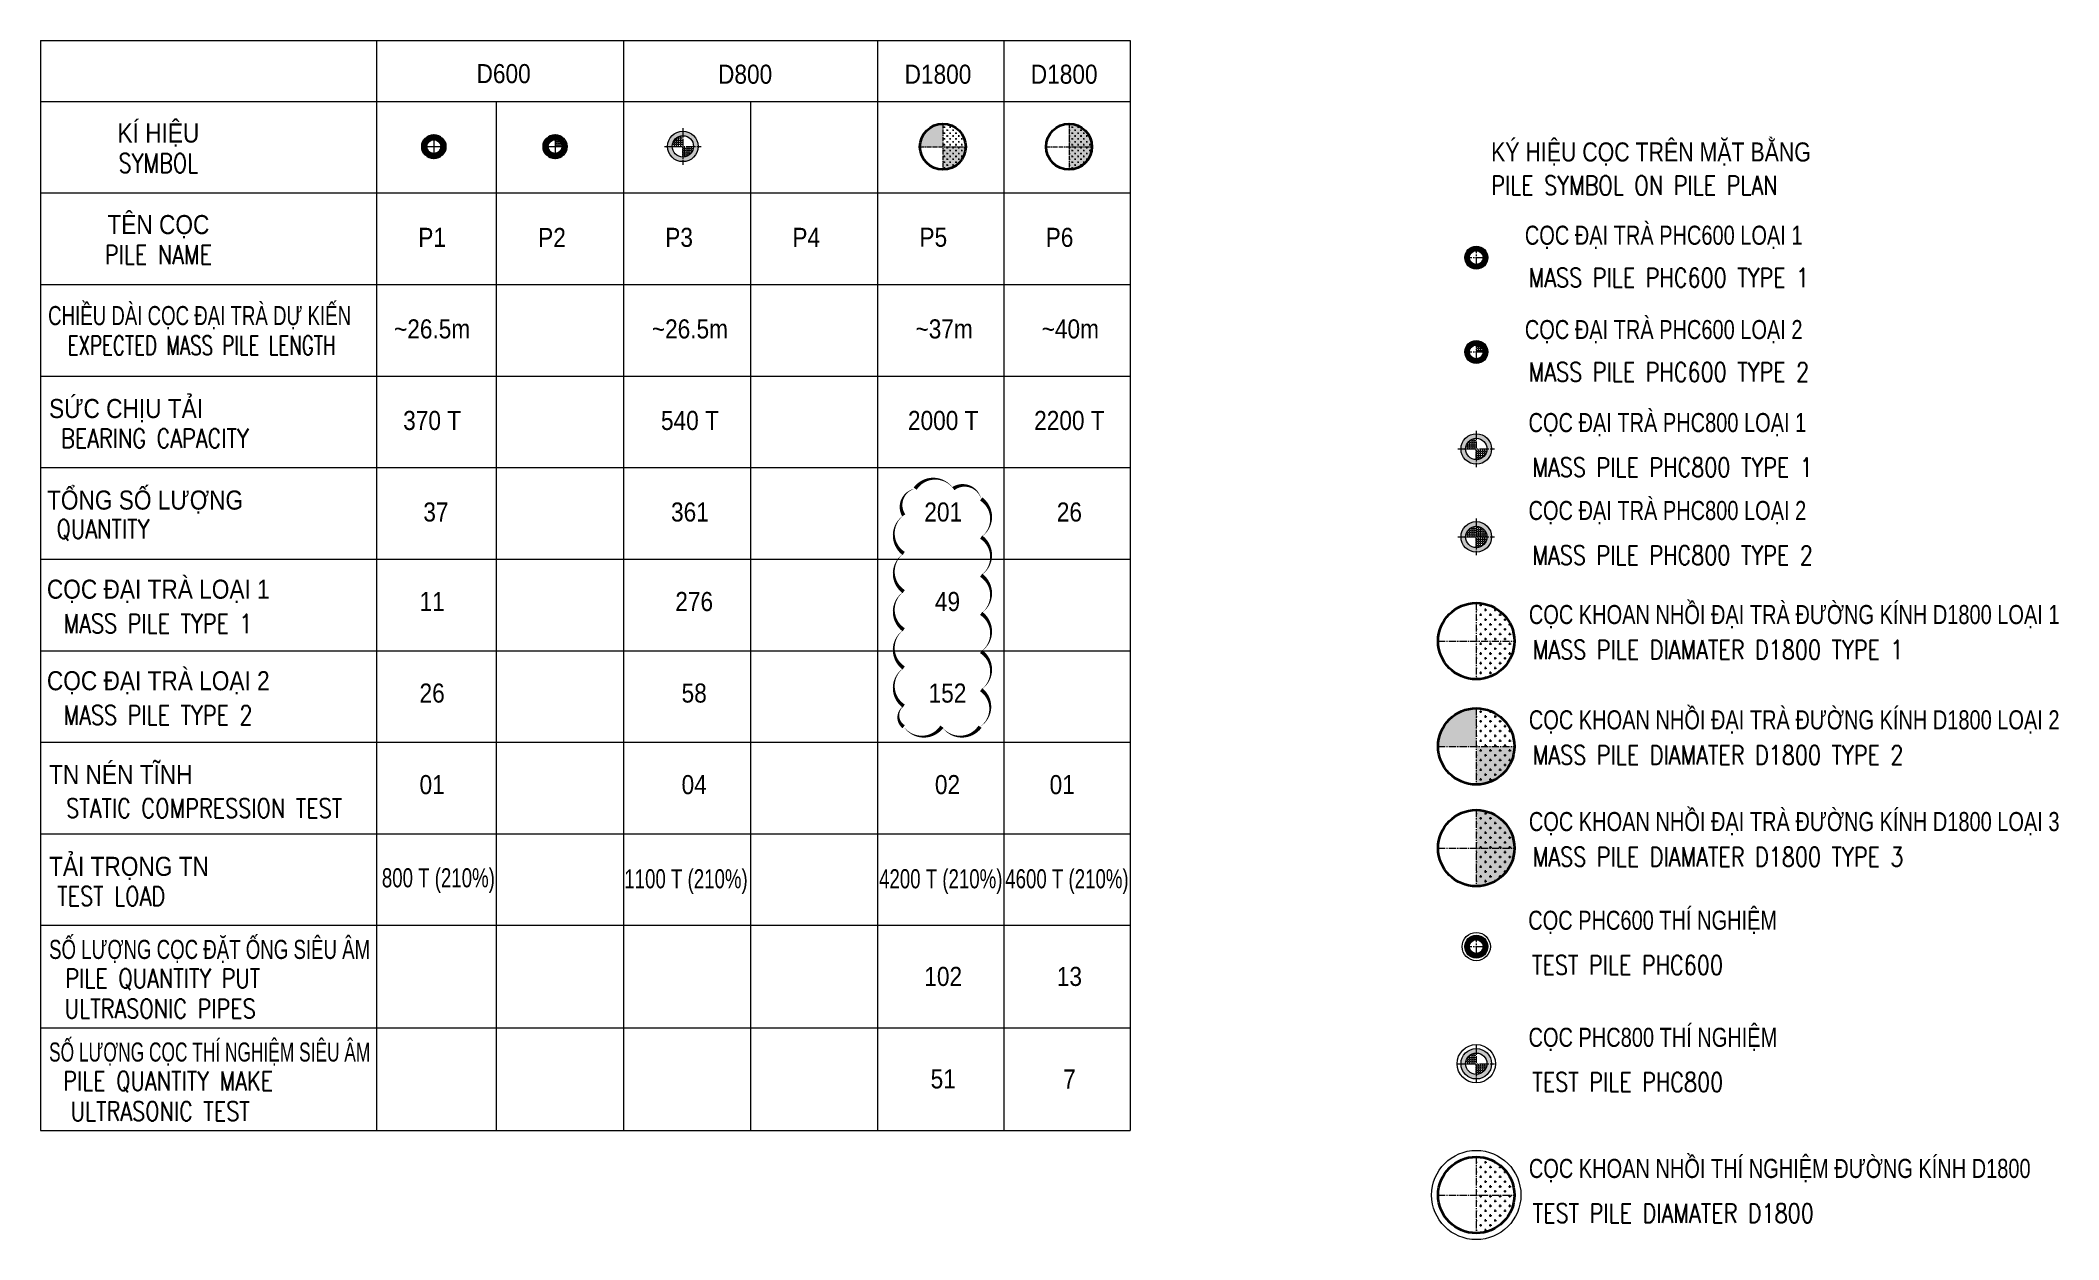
# Model space of a CAD drawing. Header units: millimetres. Extents: x -270655 to 676466, y -1281 to 105022.
# Drawn here: x 623568 to 676466, y 68837 to 100271 of the extents above; entities that cross this region are included whole.
import ezdxf
from ezdxf.enums import TextEntityAlignment as Align

# ---------------------------------------------------------------- set-up
doc = ezdxf.new("R2010")
doc.units = ezdxf.units.MM
doc.linetypes.add('CENTER2', pattern=[1.125, 0.75, -0.125, 0.125, -0.125])
doc.linetypes.add('HIDDEN2', pattern=[4.762499999999999, 3.175, -1.5875])
doc.layers.get('0').update_dxf_attribs({"lineweight": 20})
doc.layers.get('Defpoints').update_dxf_attribs({"color": 151, "lineweight": 9})
for name, color, linetype, lineweight in [('CHI', 3, 'Continuous', 20), ('NDC_S_AXIS', 5, 'CENTER2', 13), ('NDC_S_BEAM', 3, 'HIDDEN2', 20), ('NDC_S_CONTINUOUS', 3, 'Continuous', 20), ('NDC_S_DIM', 1, 'Continuous', 15), ('NDC_S_ENG TEXT', 2, 'Continuous', 20), ('NDC_S_HATCH MATERIAL', 8, 'Continuous', 13), ('NDC_S_PILE', 4, 'Continuous', 35), ('NDC_S_VN TEXT', 7, 'Continuous', 20), ('Text', 7, 'Continuous', 20)]:
    doc.layers.add(name, color=color, linetype=linetype, lineweight=lineweight)
doc.styles.add('NDC_ARIAL', font='arial.ttf', dxfattribs={"width": 0.85})
doc.styles.add('NDC_EN TXT', font='romans.shx', dxfattribs={"width": 0.8})
doc.styles.add('NDC_VIE TXT', font='arial.ttf', dxfattribs={"width": 0.8})
pattern_1 = [(0, (426628.9511130075, 0), (0, 55.88), [40.64, -15.24]), (90, (426628.9511130075, 0), (-55.88, 3.421663156817705e-15), [40.64, -15.24])]

msp = doc.modelspace()

# ---------------------------------------------------------------- texts
at = {"layer": 'NDC_S_ENG TEXT', "style": 'NDC_EN TXT'}
for s, width, p in [('SYMBOL', 0.8, (626661.9704319075, 97052.146932315, 1.277157417119673e-09)), ('PILE NAME', 0.8, (626661.9704319075, 94652.62683601296, 1.995241350558865e-09)), ('EXPECTED MASS PILE LENGTH', 0.7, (627793.668846669, 92275.76353640475, 2.713325283998068e-09)), ('BEARING CAPACITY', 0.8, (626569.2937034717, 89839.67471904673, 2.952686595144387e-09)), ('QUANTITY', 0.8, (625206.8174959513, 87440.15462322152, 2.952686595144317e-09)), ('MASS PILE TYPE 1', 0.8, (626650.5489685292, 84984.09503049208, 9.117213409300763e-09)), ('MASS PILE TYPE 2', 0.8, (626650.5489685292, 82584.57493490528, 4.777921994177097e-09)), ('STATIC COMPRESSION TEST', 0.8, (627860.9936844421, 80143.43467407848)), ('TEST LOAD', 0.8, (625423.051687467, 77840.14452054743, 3.736590436254389e-09)), ('PILE QUANTITY PUT', 0.8, (626775.4077955236, 75662.59883145848, 1.50882598893878e-09)), ('ULTRASONIC PIPES', 0.8, (626708.3216132264, 74891.92439911538, 1.50882598893878e-09)), ('PILE QUANTITY MAKE', 0.8, (626915.6912372563, 72972.65648583928, 4.677774566102026e-09)), ('ULTRASONIC TEST', 0.8, (626708.3216132264, 72201.98205349618, 4.677774566102026e-09))]:
    msp.add_text(s, height=499.9999999999999, dxfattribs=dict(at, width=width)).set_placement(p, align=Align.MIDDLE)
at = {"layer": 'NDC_S_ENG TEXT', "style": 'NDC_EN TXT', "width": 0.8}
for s, p in [('PILE SYMBOL ON PILE PLAN', (661591.2054855613, 96469.93657677309)), ('MASS PILE PHC600 TYPE 1', (662573.2298310692, 94050.37774621401)), ('MASS PILE PHC600 TYPE 2', (662573.2298310692, 91577.39241509847)), ('MASS PILE PHC800 TYPE 1', (662670.1970802243, 89079.00532538266)), ('MASS PILE PHC800 TYPE 2', (662670.1970802243, 86774.72561393536)), ('MASS PILE DIAMATER D1800 TYPE 1', (662679.1605454381, 84297.56836658143)), ('MASS PILE DIAMATER D1800 TYPE 2', (662679.1605454381, 81537.8565753045)), ('MASS PILE DIAMATER D1800 TYPE 3', (662679.1605454381, 78871.2909321567)), ('TEST PILE PHC600', (662662.8100059922, 76033.81050823044)), ('TEST PILE PHC800', (662670.1970802243, 72966.11181849331)), ('TEST PILE DIAMATER D1800', (662679.1605454381, 69529.41619771146))]:
    msp.add_text(s, height=499.9999999999999, dxfattribs=at).set_placement(p, align=Align.MIDDLE_LEFT)
at = {"layer": 'NDC_S_VN TEXT'}
for s, style, width, p in [('KÝ HIỆU CỌC TRÊN MẶT BẰNG', 'NDC_VIE TXT', 0.8, (661591.2054855613, 97345.90406023283)), ('CỌC ĐẠI TRÀ PHC600 LOẠI 1', 'NDC_ARIAL', 0.75, (662476.1572118695, 95163.41404591952)), ('CỌC ĐẠI TRÀ PHC600 LOẠI 2', 'NDC_ARIAL', 0.75, (662476.1572118695, 92690.42871480397)), ('CỌC ĐẠI TRÀ PHC800 LOẠI 1', 'NDC_ARIAL', 0.75, (662573.1244610245, 90253.13307673307)), ('CỌC ĐẠI TRÀ PHC800 LOẠI 2', 'NDC_ARIAL', 0.75, (662573.1244610245, 87948.85336528576)), ('CỌC KHOAN NHỒI ĐẠI TRÀ ĐƯỜNG KÍNH D1800 LOẠI 1 ', 'NDC_ARIAL', 0.75, (662582.0879262383, 85221.69611793183)), ('CỌC KHOAN NHỒI ĐẠI TRÀ ĐƯỜNG KÍNH D1800 LOẠI 2 ', 'NDC_ARIAL', 0.75, (662582.0879262383, 82461.9843266549)), ('CỌC KHOAN NHỒI ĐẠI TRÀ ĐƯỜNG KÍNH D1800 LOẠI 3 ', 'NDC_ARIAL', 0.75, (662582.0879262383, 79795.4186835071)), ('CỌC PHC600 THÍ NGHIỆM', 'NDC_ARIAL', 0.75, (662565.7373866732, 77207.93825958084)), ('CỌC PHC800 THÍ NGHIỆM', 'NDC_ARIAL', 0.75, (662573.1244610245, 74140.23956984372)), ('CỌC KHOAN NHỒI THÍ NGHIỆM ĐƯỜNG KÍNH D1800', 'NDC_ARIAL', 0.75, (662582.0879262383, 70703.54394906186))]:
    msp.add_text(s, height=499.9999999999999, dxfattribs=dict(at, style=style, width=width)).set_placement(p, align=Align.MIDDLE_LEFT)
at = {"layer": 'Text', "style": 'NDC_ARIAL'}
for s, width, p in [('D600', 0.85, (635710.5357021069, 99399.5196032422)), ('D800', 0.85, (642039.5399104393, 99384.26246785096, 3.075272653933639e-09)), ('D1800', 0.85, (647094.4236966206, 99384.26246785096, 3.075272653933654e-09)), ('D1800', 0.85, (650401.7185470893, 99384.26246785095, 1.577329635547079e-09)), ('KÍ HIỆU', 0.85, (626661.9704319075, 97854.30234049729, 1.277157417119673e-09)), ('TÊN CỌC', 0.85, (626661.9704319075, 95454.78224419526, 1.995241350558865e-09)), ('CHIỀU DÀI CỌC ĐẠI TRÀ DỰ KIẾN', 0.7, (627742.1875940355, 93077.91894458704, 2.713325283998068e-09)), ('~26.5m', 0.85, (633836.2287759617, 92708.35876534732, 4.792827284671877e-09)), ('~26.5m', 0.85, (640592.5843885973, 92708.35876534732, 1.047129745495688e-08)), ('~37m', 0.85, (647255.6460878684, 92708.35876534732, 1.04712974549569e-08)), ('~40m', 0.85, (650562.940938337, 92708.35876534732, 4.665385502202676e-09)), ('SỨC CHỊU TẢI', 0.85, (625814.1176129415, 90641.83012722903, 2.952686595144387e-09)), ('370 T', 0.85, (633836.2287759617, 90308.83866928371, 5.989633840403698e-09)), ('540 T', 0.85, (640592.5843885973, 90308.83866928371, 1.166810401068871e-08)), ('2000 T', 0.85, (647231.4100886418, 90308.83866928371, 1.117571605840704e-08)), ('2200 T', 0.85, (650538.7049391104, 90308.83866928371, 5.369804105652814e-09)), ('TỔNG SỐ LƯỢNG', 0.85, (626312.4849724303, 88242.31003140382, 2.952686595144317e-09)), ('37', 0.85, (633935.6999317243, 87909.3185734585, 2.985925319236461e-09)), ('361', 0.85, (640592.5843885973, 87909.3185734585, 9.846004493824504e-09)), ('201', 0.85, (647231.4100886418, 87909.3185734585, 9.353616541542838e-09)), ('26', 0.85, (650538.7049391104, 87909.3185734585, 4.353485289354114e-09)), ('CỌC ĐẠI TRÀ LOẠI 1', 0.85, (626659.1151652344, 85896.11260365418, 8.833648564768964e-09)), ('11', 0.85, (633836.2287759617, 85563.12114570886, 1.139187318773555e-08)), ('276', 0.85, (640704.5374665096, 85563.12114570886, 1.423110827287805e-08)), ('49', 0.85, (647343.3631664349, 85563.12114570886, 1.373872032059639e-08)), ('CỌC ĐẠI TRÀ LOẠI 2', 0.85, (626659.1151652344, 83496.59250806738, 4.494357149645298e-09)), ('26', 0.85, (633836.2287759617, 83163.60105012206, 7.052581772611887e-09)), ('58', 0.85, (640704.5374665096, 83163.60105012206, 9.891816857754387e-09)), ('152', 0.85, (647343.3631664349, 83163.60105012206, 9.399428905472721e-09)), ('TN NÉN TĨNH', 0.85, (625675.8331653908, 81097.0724124806)), ('01', 0.85, (633836.2287759617, 80764.08095453528, 2.691214262463815e-09)), ('04', 0.85, (640704.5374665096, 80764.08095453528, 5.530449347606315e-09)), ('02', 0.85, (647343.3631664349, 80764.08095453528, 5.038061395324649e-09)), ('01', 0.85, (650350.2907936408, 80764.08095453528, 1.836623307729321e-09)), ('TẢI TRỌNG TN', 0.85, (625890.217544654, 78642.29992872973, 3.736590436254389e-09)), ('800 T (210%%%)', 0.7, (633999.725192672, 78259.88146160729, 4.06705061190537e-09)), ('1100 T (210%%%)', 0.7, (640490.2373583148, 78234.00269364007, 1.02242434044831e-08)), ('4200 T (210%%%)', 0.7, (647167.3407081945, 78234.00269364007, 9.731855452201432e-09)), ('4600 T (210%%%)', 0.7, (650474.6355586632, 78234.00269364007, 8.233912433814872e-09)), ('SỐ LƯỢNG CỌC ĐẶT ỐNG SIÊU ÂM', 0.7, (628004.039168103, 76464.75423964078, 1.50882598893878e-09)), ('102', 0.85, (647231.4100886418, 75736.89656208747, 1.002238832011285e-08)), ('13', 0.85, (650538.7049391104, 75736.89656208747, 7.57747313140827e-09)), ('SỐ LƯỢNG CỌC THÍ NGHIỆM SIÊU ÂM', 0.65, (628006.0599730143, 73774.81189402158, 4.677774566102023e-09)), ('51', 0.85, (647231.4100886418, 73046.9542169451, 1.31913368972762e-08)), ('7', 0.85, (650538.7049391104, 73046.9542169451, 1.058918191578623e-08))]:
    msp.add_text(s, height=499.9999999999999, dxfattribs=dict(at, width=width)).set_placement(p, align=Align.MIDDLE)
at = {"layer": 'Text', "color": 5, "style": 'NDC_ARIAL', "width": 0.85}
msp.add_text('P1', height=499.9999999999999, dxfattribs=at).set_placement((633836.2287759617, 95107.87886021883, 3.356659417793708e-09), align=Align.MIDDLE)
at = {"layer": 'Text', "color": 4, "style": 'NDC_ARIAL', "width": 0.85}
msp.add_text('P2', height=499.9999999999999, dxfattribs=at).set_placement((636977.5191615656, 95107.87886021883, 5.69368449952246e-09), align=Align.MIDDLE)
at = {"layer": 'Text', "color": 1, "style": 'NDC_ARIAL', "width": 0.85}
msp.add_text('P3', height=499.9999999999999, dxfattribs=at).set_placement((640309.0500111416, 95107.87886021883, 9.035129588078712e-09), align=Align.MIDDLE)
at = {"layer": 'Text', "color": 2, "style": 'NDC_ARIAL', "width": 0.85}
msp.add_text('P4', height=499.9999999999999, dxfattribs=at).set_placement((643640.5808607176, 95107.87886021883, 9.035129588078848e-09), align=Align.MIDDLE)
at = {"layer": 'Text', "color": 6, "style": 'NDC_ARIAL', "width": 0.85}
msp.add_text('P5', height=499.9999999999999, dxfattribs=at).set_placement((646972.1117102935, 95107.87886021883, 9.035129588078744e-09), align=Align.MIDDLE)
at = {"layer": 'Text', "color": 152, "true_color": 0x2776bb, "style": 'NDC_ARIAL', "width": 0.85}
msp.add_text('P6', height=499.9999999999999, dxfattribs=at).set_placement((650279.4065607621, 95107.87886021883, 7.537186569692167e-09), align=Align.MIDDLE)

# ---------------------------------------------------------------- blocks, each defined once
blk = doc.blocks.new('D2000')
at = {"layer": 'NDC_S_HATCH MATERIAL'}
h = blk.add_hatch(dxfattribs=at)
h.set_pattern_fill('CROSS', color=256, scale=20)
h.set_pattern_definition([(0, (0, 0), (127, 127), [63.5, -190.5]), (90, (31.75, -31.75), (-127, 127), [63.5, -190.5])])
h.paths.add_polyline_path([(2.91038304567337e-11, 1000), (-5.684341886080801e-14, 0), (1000.000000000029, 0, 0.4142135623730951)])
h.paths.add_polyline_path([(1000.000000000029, 0), (-5.684341886080801e-14, -5.684341886080801e-14), (-2.91038304567337e-11, -1000, 0.4142135623731121)])
at = {"layer": 'NDC_S_AXIS', "ltscale": 250}
for p, q in [((2.91038304567337e-11, 1000), (-2.91038304567337e-11, -1000)), ((-999.9999999999709, 0), (1000.000000000029, 0))]:
    blk.add_line(p, q, dxfattribs=at)
at = {"layer": 'NDC_S_PILE'}
blk.add_circle((2.91038304567337e-11, 0), 1000, dxfattribs=at)
blk = doc.blocks.new('P1000')
at = {"layer": 'NDC_S_AXIS', "ltscale": 250}
for p, q in [((-499.9999999999854, 0), (499.9999999999854, 0)), ((1.455191522836685e-11, 500), (-1.455191522836685e-11, -500))]:
    blk.add_line(p, q, dxfattribs=at)
at = {"layer": 'NDC_S_PILE'}
blk.add_circle((1.455191522836685e-11, 0), 500, dxfattribs=at)

# ---------------------------------------------------------------- hatches: boundary and pattern name
h = msp.add_hatch(color=251)
h.dxf.hatch_style = 1
edge = h.paths.add_edge_path()
edge.add_line((640407.848056896, 97891.70212749511), (640407.848056896, 97771.70212749511))
edge.add_arc((640408.6254060509, 97492.47947665004), 279.2237329036704, -0.15950966221589624, 90.15950966221658, ccw=False)
edge.add_line((640687.848056896, 97491.70212749511), (640807.848056896, 97491.70212749511))
edge.add_arc((640407.848056896, 97491.70212749511), 400, 0, 90.00000000000001)
edge = h.paths.add_edge_path()
edge.add_line((640807.848056896, 97491.70212749511), (640687.848056896, 97491.70212749511))
edge.add_arc((640407.848056896, 97491.70212749511), 279.9999999999998, -90.00000000000398, 1.1368683772161603e-13, ccw=False)
edge.add_line((640407.848056896, 97211.70212749511), (640407.848056896, 97091.70212749511))
edge.add_arc((640407.848056896, 97491.70212749511), 400.0000000000001, 269.9999999999966, 360)
edge = h.paths.add_edge_path()
edge.add_line((640127.848056896, 97491.70212749511), (640007.848056896, 97491.70212749511))
edge.add_arc((640407.848056896, 97491.70212749511), 400.0000000000002, 180, 269.9999999999966)
edge.add_line((640407.848056896, 97091.70212749511), (640407.848056896, 97211.70212749511))
edge.add_arc((640407.848056896, 97491.70212749511), 279.9999999999999, 180, 269.99999999999596, ccw=False)
edge = h.paths.add_edge_path()
edge.add_line((640407.848056896, 97771.70212749511), (640407.848056896, 97891.70212749511))
edge.add_arc((640407.848056896, 97491.70212749511), 400, 90, 180)
edge.add_line((640007.848056896, 97491.70212749511), (640127.848056896, 97491.70212749511))
edge.add_arc((640407.0707077411, 97492.47947665003), 279.2237329036704, 89.84049033778479, 180.1595096622159, ccw=False)
h = msp.add_hatch(color=251)
h.dxf.hatch_style = 1
h.paths.add_polyline_path([(633880.4313266113, 97785.88257698089), (633880.4313266113, 97665.88257698089, -0.4142135623731102), (634060.4313266113, 97485.88257698089), (634180.4313266113, 97485.88257698089, 0.4142135623731007)])
h.paths.add_polyline_path([(633880.4313266113, 97785.88257698089, 0.4142135623730894), (633580.4313266113, 97485.88257698089), (633700.4313266113, 97485.88257698089, -0.4142135623730799), (633880.4313266113, 97665.88257698089)])
h.paths.add_polyline_path([(633700.4313266113, 97485.88257698089), (633580.4313266113, 97485.88257698089, 0.4142135623730724), (633880.4313266113, 97185.88257698089), (633880.4313266113, 97305.88257698089, -0.4142135623730629)])
h.paths.add_polyline_path([(634180.4313266113, 97485.88257698089), (634060.4313266113, 97485.88257698089, -0.4142135623731272), (633880.4313266113, 97305.88257698089), (633880.4313266113, 97185.88257698089, 0.4142135623731178)])
h = msp.add_hatch(color=251)
h.dxf.hatch_style = 1
h.paths.add_polyline_path([(637059.5391674362, 97785.88257698089), (637059.5391674362, 97665.88257698089, -0.4142135623731102), (637239.5391674362, 97485.88257698089), (637359.5391674362, 97485.88257698089, 0.4142135623731007)])
h.paths.add_polyline_path([(637059.5391674362, 97785.88257698089, 0.4142135623730894), (636759.5391674362, 97485.88257698089), (636879.5391674362, 97485.88257698089, -0.4142135623730799), (637059.5391674362, 97665.88257698089)])
h.paths.add_polyline_path([(636879.5391674362, 97485.88257698089), (636759.5391674362, 97485.88257698089, 0.4142135623730724), (637059.5391674362, 97185.88257698089), (637059.5391674362, 97305.88257698089, -0.4142135623730629)])
h.paths.add_polyline_path([(637359.5391674362, 97485.88257698089), (637239.5391674362, 97485.88257698089, -0.4142135623731272), (637059.5391674362, 97305.88257698089), (637059.5391674362, 97185.88257698089, 0.4142135623731178)])
h = msp.add_hatch()
h.set_pattern_fill('ANGLE', color=251, scale=8)
h.set_pattern_definition([(0, (391658.6703676297, 0), (0, 55.88), [40.64, -15.24]), (90, (391658.6703676297, 0), (-55.88, 3.421663156817705e-15), [40.64, -15.24])])
h.paths.add_polyline_path([(637059.5391674362, 97665.88257698089), (637059.5391674362, 97485.88257698089), (637239.5391674362, 97485.88257698089, 0.4142135623730951)])
h = msp.add_hatch()
h.set_pattern_fill('ANGLE', color=251, scale=8)
h.set_pattern_definition([(0, (640407.848056896, 97491.70212749511), (0, 55.88000000000001), [40.64, -15.24]), (90, (640407.848056896, 97491.70212749511), (-55.88000000000001, 3.421663156817705e-15), [40.64, -15.24])])
edge = h.paths.add_edge_path()
edge.add_arc((640407.0707077411, 97492.47947665004), 279.2237329036701, 89.84049033778477, 180.1595096622159)
edge.add_line((640127.848056896, 97491.70212749511), (640407.848056896, 97491.70212749511))
edge.add_line((640407.848056896, 97491.70212749511), (640407.848056896, 97771.70212749511))
edge = h.paths.add_edge_path()
edge.add_line((640687.848056896, 97491.70212749511), (640407.848056896, 97491.70212749511))
edge.add_line((640407.848056896, 97491.70212749511), (640407.848056896, 97211.70212749511))
edge.add_arc((640408.6254060509, 97490.9247783402), 279.2237329036707, 269.8404903377801, 360.1595096622158)
h = msp.add_hatch(color=251)
h.dxf.hatch_style = 1
h.paths.add_polyline_path([(661203.0415538247, 94876.96935791706), (661203.0415538247, 94756.96935791706, -0.4142135623731102), (661383.0415538247, 94576.96935791706), (661503.0415538247, 94576.96935791706, 0.4142135623731007)])
h.paths.add_polyline_path([(661203.0415538247, 94876.96935791706, 0.4142135623730894), (660903.0415538247, 94576.96935791706), (661023.0415538247, 94576.96935791706, -0.4142135623730799), (661203.0415538247, 94756.96935791706)])
h.paths.add_polyline_path([(661023.0415538247, 94576.96935791706), (660903.0415538247, 94576.96935791706, 0.4142135623730724), (661203.0415538247, 94276.96935791706), (661203.0415538247, 94396.96935791706, -0.4142135623730629)])
h.paths.add_polyline_path([(661503.0415538247, 94576.96935791706), (661383.0415538247, 94576.96935791706, -0.4142135623731272), (661203.0415538247, 94396.96935791706), (661203.0415538247, 94276.96935791706, 0.4142135623731178)])
h = msp.add_hatch(color=251)
h.dxf.hatch_style = 1
h.paths.add_polyline_path([(661203.0415538247, 92403.98402680151), (661203.0415538247, 92283.98402680151, -0.4142135623731102), (661383.0415538247, 92103.98402680151), (661503.0415538247, 92103.98402680151, 0.4142135623731007)])
h.paths.add_polyline_path([(661203.0415538247, 92403.98402680151, 0.4142135623730894), (660903.0415538247, 92103.98402680151), (661023.0415538247, 92103.98402680151, -0.4142135623730799), (661203.0415538247, 92283.98402680151)])
h.paths.add_polyline_path([(661023.0415538247, 92103.98402680151), (660903.0415538247, 92103.98402680151, 0.4142135623730724), (661203.0415538247, 91803.98402680151), (661203.0415538247, 91923.98402680151, -0.4142135623730629)])
h.paths.add_polyline_path([(661503.0415538247, 92103.98402680151), (661383.0415538247, 92103.98402680151, -0.4142135623731272), (661203.0415538247, 91923.98402680151), (661203.0415538247, 91803.98402680151, 0.4142135623731178)])
h = msp.add_hatch(color=251)
h.dxf.hatch_style = 1
edge = h.paths.add_edge_path()
edge.add_line((661203.0415538247, 89960.88391199263), (661203.0415538247, 89840.88391199263))
edge.add_arc((661203.8189029796, 89561.66126114756), 279.2237329036704, -0.15950966221589624, 90.15950966221658, ccw=False)
edge.add_line((661483.0415538247, 89560.88391199263), (661603.0415538247, 89560.88391199263))
edge.add_arc((661203.0415538247, 89560.88391199263), 400, 0, 90.00000000000001)
edge = h.paths.add_edge_path()
edge.add_line((661603.0415538247, 89560.88391199263), (661483.0415538247, 89560.88391199263))
edge.add_arc((661203.0415538247, 89560.88391199263), 279.9999999999998, -90.00000000000398, 1.1368683772161603e-13, ccw=False)
edge.add_line((661203.0415538247, 89280.88391199263), (661203.0415538247, 89160.88391199263))
edge.add_arc((661203.0415538247, 89560.88391199263), 400.0000000000001, 269.9999999999966, 360)
edge = h.paths.add_edge_path()
edge.add_line((660923.0415538247, 89560.88391199263), (660803.0415538247, 89560.88391199263))
edge.add_arc((661203.0415538247, 89560.88391199263), 400.0000000000002, 180, 269.9999999999966)
edge.add_line((661203.0415538247, 89160.88391199263), (661203.0415538247, 89280.88391199263))
edge.add_arc((661203.0415538247, 89560.88391199263), 279.9999999999999, 180, 269.99999999999596, ccw=False)
edge = h.paths.add_edge_path()
edge.add_line((661203.0415538247, 89840.88391199263), (661203.0415538247, 89960.88391199263))
edge.add_arc((661203.0415538247, 89560.88391199263), 400, 90, 180)
edge.add_line((660803.0415538247, 89560.88391199263), (660923.0415538247, 89560.88391199263))
edge.add_arc((661202.2642046697, 89561.66126114754), 279.2237329036704, 89.84049033778479, 180.1595096622159, ccw=False)
h = msp.add_hatch()
h.set_pattern_fill('ANGLE', color=251, scale=8)
h.set_pattern_definition([(0, (661203.0415538247, 89560.88391199263), (0, 55.88000000000001), [40.64, -15.24]), (90, (661203.0415538247, 89560.88391199263), (-55.88000000000001, 3.421663156817705e-15), [40.64, -15.24])])
edge = h.paths.add_edge_path()
edge.add_arc((661202.2642046697, 89561.66126114756), 279.2237329036701, 89.84049033778477, 180.1595096622159)
edge.add_line((660923.0415538247, 89560.88391199263), (661203.0415538247, 89560.88391199263))
edge.add_line((661203.0415538247, 89560.88391199263), (661203.0415538247, 89840.88391199263))
edge = h.paths.add_edge_path()
edge.add_line((661483.0415538247, 89560.88391199263), (661203.0415538247, 89560.88391199263))
edge.add_line((661203.0415538247, 89560.88391199263), (661203.0415538247, 89280.88391199263))
edge.add_arc((661203.8189029796, 89560.10656283771), 279.2237329036707, 269.8404903377801, 360.1595096622158)
h = msp.add_hatch(color=251)
h.dxf.hatch_style = 1
edge = h.paths.add_edge_path()
edge.add_line((661203.0415538247, 87656.60420054532), (661203.0415538247, 87536.60420054532))
edge.add_arc((661203.8189029796, 87257.38154970025), 279.2237329036704, -0.15950966221589624, 90.15950966221658, ccw=False)
edge.add_line((661483.0415538247, 87256.60420054532), (661603.0415538247, 87256.60420054532))
edge.add_arc((661203.0415538247, 87256.60420054532), 400, 0, 90.00000000000001)
edge = h.paths.add_edge_path()
edge.add_line((661603.0415538247, 87256.60420054532), (661483.0415538247, 87256.60420054532))
edge.add_arc((661203.0415538247, 87256.60420054532), 279.9999999999998, -90.00000000000398, 1.1368683772161603e-13, ccw=False)
edge.add_line((661203.0415538247, 86976.60420054532), (661203.0415538247, 86856.60420054532))
edge.add_arc((661203.0415538247, 87256.60420054532), 400.0000000000001, 269.9999999999966, 360)
edge = h.paths.add_edge_path()
edge.add_line((660923.0415538247, 87256.60420054532), (660803.0415538247, 87256.60420054532))
edge.add_arc((661203.0415538247, 87256.60420054532), 400.0000000000002, 180, 269.9999999999966)
edge.add_line((661203.0415538247, 86856.60420054532), (661203.0415538247, 86976.60420054532))
edge.add_arc((661203.0415538247, 87256.60420054532), 279.9999999999999, 180, 269.99999999999596, ccw=False)
edge = h.paths.add_edge_path()
edge.add_line((661203.0415538247, 87536.60420054532), (661203.0415538247, 87656.60420054532))
edge.add_arc((661203.0415538247, 87256.60420054532), 400, 90, 180)
edge.add_line((660803.0415538247, 87256.60420054532), (660923.0415538247, 87256.60420054532))
edge.add_arc((661202.2642046697, 87257.38154970024), 279.2237329036704, 89.84049033778479, 180.1595096622159, ccw=False)
h = msp.add_hatch()
h.set_pattern_fill('ANGLE', color=251, scale=8)
h.set_pattern_definition([(0, (661203.0415538247, 87256.60420054532), (0, 55.88000000000001), [40.64, -15.24]), (90, (661203.0415538247, 87256.60420054532), (-55.88000000000001, 3.421663156817705e-15), [40.64, -15.24])])
edge = h.paths.add_edge_path()
edge.add_arc((661202.2642046697, 87257.38154970025), 279.2237329036701, 89.84049033778477, 180.1595096622159)
edge.add_line((660923.0415538247, 87256.60420054532), (661203.0415538247, 87256.60420054532))
edge.add_line((661203.0415538247, 87256.60420054532), (661203.0415538247, 87536.60420054532))
edge = h.paths.add_edge_path()
edge.add_line((661483.0415538247, 87256.60420054532), (661203.0415538247, 87256.60420054532))
edge.add_line((661203.0415538247, 87256.60420054532), (661203.0415538247, 86976.60420054532))
edge.add_arc((661203.8189029796, 87255.8268513904), 279.2237329036707, 269.8404903377801, 360.1595096622158)
h = msp.add_hatch(color=251)
h.dxf.hatch_style = 1
h.paths.add_polyline_path([(661203.0415538247, 76817.70015746247), (661203.0415538247, 76697.70015746247, -0.4142135623731102), (661383.0415538247, 76517.70015746247), (661503.0415538247, 76517.70015746247, 0.4142135623731007)])
h.paths.add_polyline_path([(661203.0415538247, 76817.70015746247, 0.4142135623730894), (660903.0415538247, 76517.70015746247), (661023.0415538247, 76517.70015746247, -0.4142135623730799), (661203.0415538247, 76697.70015746247)])
h.paths.add_polyline_path([(661023.0415538247, 76517.70015746247), (660903.0415538247, 76517.70015746247, 0.4142135623730724), (661203.0415538247, 76217.70015746247), (661203.0415538247, 76337.70015746247, -0.4142135623730629)])
h.paths.add_polyline_path([(661503.0415538247, 76517.70015746247), (661383.0415538247, 76517.70015746247, -0.4142135623731272), (661203.0415538247, 76337.70015746247), (661203.0415538247, 76217.70015746247, 0.4142135623731178)])
h = msp.add_hatch(color=251)
h.dxf.hatch_style = 1
edge = h.paths.add_edge_path()
edge.add_line((661203.0415538247, 73847.99040510328), (661203.0415538247, 73727.99040510328))
edge.add_arc((661203.8189029796, 73448.76775425821), 279.2237329036704, -0.15950966221589624, 90.15950966221658, ccw=False)
edge.add_line((661483.0415538247, 73447.99040510328), (661603.0415538247, 73447.99040510328))
edge.add_arc((661203.0415538247, 73447.99040510328), 400, 0, 90.00000000000001)
edge = h.paths.add_edge_path()
edge.add_line((661603.0415538247, 73447.99040510328), (661483.0415538247, 73447.99040510328))
edge.add_arc((661203.0415538247, 73447.99040510328), 279.9999999999998, -90.00000000000398, 1.1368683772161603e-13, ccw=False)
edge.add_line((661203.0415538247, 73167.99040510328), (661203.0415538247, 73047.99040510328))
edge.add_arc((661203.0415538247, 73447.99040510328), 400.0000000000001, 269.9999999999966, 360)
edge = h.paths.add_edge_path()
edge.add_line((660923.0415538247, 73447.99040510328), (660803.0415538247, 73447.99040510328))
edge.add_arc((661203.0415538247, 73447.99040510328), 400.0000000000002, 180, 269.9999999999966)
edge.add_line((661203.0415538247, 73047.99040510328), (661203.0415538247, 73167.99040510328))
edge.add_arc((661203.0415538247, 73447.99040510328), 279.9999999999999, 180, 269.99999999999596, ccw=False)
edge = h.paths.add_edge_path()
edge.add_line((661203.0415538247, 73727.99040510328), (661203.0415538247, 73847.99040510328))
edge.add_arc((661203.0415538247, 73447.99040510328), 400, 90, 180)
edge.add_line((660803.0415538247, 73447.99040510328), (660923.0415538247, 73447.99040510328))
edge.add_arc((661202.2642046697, 73448.7677542582), 279.2237329036704, 89.84049033778479, 180.1595096622159, ccw=False)
h = msp.add_hatch()
h.set_pattern_fill('ANGLE', color=251, scale=8)
h.set_pattern_definition([(0, (661203.0415538247, 73447.99040510328), (0, 55.88000000000001), [40.64, -15.24]), (90, (661203.0415538247, 73447.99040510328), (-55.88000000000001, 3.421663156817705e-15), [40.64, -15.24])])
edge = h.paths.add_edge_path()
edge.add_arc((661202.2642046697, 73448.76775425821), 279.2237329036701, 89.84049033778477, 180.1595096622159)
edge.add_line((660923.0415538247, 73447.99040510328), (661203.0415538247, 73447.99040510328))
edge.add_line((661203.0415538247, 73447.99040510328), (661203.0415538247, 73727.99040510328))
edge = h.paths.add_edge_path()
edge.add_line((661483.0415538247, 73447.99040510328), (661203.0415538247, 73447.99040510328))
edge.add_line((661203.0415538247, 73447.99040510328), (661203.0415538247, 73167.99040510328))
edge.add_arc((661203.8189029796, 73447.21305594836), 279.2237329036707, 269.8404903377801, 360.1595096622158)
at = {"layer": 'NDC_S_BEAM'}
h = msp.add_hatch(dxfattribs=at)
h.set_pattern_fill('ANGLE', color=8, scale=8)
h.set_pattern_definition(pattern_1)
h.paths.add_polyline_path([(661203.0415538247, 92283.98402680151), (661203.0415538247, 92103.98402680151), (661383.0415538247, 92103.98402680151, 0.4142135623730951)])
h = msp.add_hatch(dxfattribs=at)
h.set_pattern_fill('ANGLE', color=8, scale=8)
h.set_pattern_definition(pattern_1)
h.paths.add_polyline_path([(661203.0415538247, 87536.60420054532), (661203.0415538247, 87256.60420054532), (661483.0415538247, 87256.60420054532, 0.4142135623730951)])
at = {"layer": 'NDC_S_DIM'}
h = msp.add_hatch(color=251, dxfattribs=at)
h.dxf.hatch_style = 1
h.paths.add_polyline_path([(647222.4258519246, 98083.40658334762, 0.4142135623730951), (646622.4258519246, 97483.40658334762), (647222.4258519246, 97483.40658334762)])
h.paths.add_polyline_path([(647822.4258519246, 97483.40658334762), (647222.4258519246, 97483.40658334762), (647222.4258519246, 96883.40658334762, 0.4142135623730951)])
h = msp.add_hatch(color=251, dxfattribs=at)
h.dxf.hatch_style = 1
h.paths.add_polyline_path([(650529.7207023932, 98083.40658334762), (650529.7207023932, 97483.40658334762), (651129.7207023932, 97483.40658334762, 0.4142135623730951)])
h.paths.add_polyline_path([(651129.7207023932, 97483.40658334762), (650529.7207023932, 97483.40658334762), (650529.7207023932, 96883.40658334762, 0.4142135623730951)])
h = msp.add_hatch(color=251, dxfattribs=at)
h.dxf.hatch_style = 1
h.paths.add_polyline_path([(661203.0415538247, 82765.39281524622, 0.4142135623730951), (660203.0415538247, 81765.39281524622), (661203.0415538247, 81765.39281524622)])
h.paths.add_polyline_path([(662203.0415538247, 81765.39281524622), (661203.0415538247, 81765.39281524622), (661203.0415538247, 80765.39281524622, 0.4142135623731121)])
h = msp.add_hatch(color=251, dxfattribs=at)
h.dxf.hatch_style = 1
edge = h.paths.add_edge_path()
edge.add_line((661203.0415538247, 80098.82717209842), (661203.0415538247, 79098.82717209842))
edge.add_line((661203.0415538247, 79098.82717209842), (662203.0415538247, 79098.82717209842))
edge.add_arc((661224.2848655279, 79120.07048380157), 978.9871976578347, 358.7566255775722, 451.2433744224279)
edge = h.paths.add_edge_path()
edge.add_line((662203.0415538247, 79098.82717209842), (661203.0415538247, 79098.82717209842))
edge.add_line((661203.0415538247, 79098.82717209842), (661203.0415538247, 78098.82717209842))
edge.add_arc((661203.0415538247, 79098.82717209845), 1000.000000000029, 270.0000000000017, 359.9999999999984)

# ---------------------------------------------------------------- linework, layer by layer
at = {"ltscale": 100}
for centre, radius in [((640407.848056896, 97491.70212749511, 6.456630234673467e-09), 400), ((633880.4313266113, 97485.88257698089), 300), ((633880.4313266113, 97485.88257698089), 180), ((637059.5391674362, 97485.88257698089), 300), ((637059.5391674362, 97485.88257698089), 180), ((640407.848056896, 97491.70212749511, 6.456630234673467e-09), 280), ((661203.0415538247, 94576.96935791706), 300), ((661203.0415538247, 94576.96935791706), 180), ((661203.0415538247, 92103.98402680151), 300), ((661203.0415538247, 92103.98402680151), 180), ((661203.0415538247, 89560.88391199263), 400), ((661203.0415538247, 89560.88391199263), 280), ((661203.0415538247, 87256.60420054532), 400), ((661203.0415538247, 87256.60420054532), 280), ((661203.0415538247, 76517.70015746247), 300), ((661203.0415538247, 76517.70015746247), 180), ((661203.0415538247, 73447.99040510328), 400), ((661203.0415538247, 73447.99040510328), 280)]:
    msp.add_circle(centre, radius, dxfattribs=at)
at = {"layer": 'CHI', "color": 3}
for p, q in [((623568.0984104708, 100270.902346124), (623568.0984104708, 71695.65672873426, 6.544214404459029e-09)), ((623568.0984104708, 100270.902346124, -1.084873268199091e-09), (652127.4650848939, 100270.902346124, 8.416694233207351e-09)), ((632376.9924496248, 100270.902346124), (632376.9924496249, 71695.65672873426, 6.544214404459115e-09)), ((638849.8136848047, 100270.902346124, 5.754413097438911e-09), (638849.8136848047, 71695.65672873426, 1.222268457474412e-08)), ((645512.8753839566, 100270.902346124, 5.754413097438916e-09), (645512.8753839566, 71695.65672873426, 1.222268457474417e-08)), ((648820.1702344252, 100270.9023461239, 1.826140860034791e-09), (648820.1702344252, 71695.65672873426, 6.624054715368119e-09)), ((652127.4650848939, 100270.9023461239), (652127.4650848939, 71695.65672873426, 5.126111696981558e-09)), ((623568.0984104708, 98671.22228239945), (652127.4650848939, 98671.22228239945, 8.895416855500072e-09)), ((635518.2828352287, 98671.22228239945, 6.116515494301681e-09), (635518.2828352287, 71695.65672873426, 1.222268457474398e-08)), ((642181.3445343806, 98671.22228239945, 6.116515494301949e-09), (642181.3445343806, 71695.65672873426, 1.222268457474425e-08)), ((623568.0984104708, 96271.70218609743), (652127.4650848939, 96271.70218609743, 9.613500788939178e-09)), ((623568.0984104708, 93872.18209122593, 1.54810115441102e-09), (652127.4650848939, 93872.18209122594, 1.104966865581735e-08)), ((623568.0984104708, 91472.66199492388, 1.548101154410785e-09), (652127.4650848939, 91472.66199492388, 1.104966865581711e-08)), ((623568.0984104708, 89073.14189862183, 1.548101154410604e-09), (652127.4650848939, 89073.14189862183, 1.104966865581683e-08)), ((623568.0984104706, 86673.62180303503, -2.226198014035139e-09), (652127.4650848936, 86673.62180303503, 2.770551298162577e-09)), ((623568.0984104706, 84274.10170744825, -6.565489429158792e-09), (652127.4650848936, 84274.10170744825, -1.568740116961076e-09)), ((623568.0984104706, 81874.58161186147, -6.587565524183215e-09), (652127.4650848936, 81874.58161186147, -1.5908162119855e-09)), ((623568.0984104708, 79475.06151484419), (652127.4650848939, 79475.06151484419, 9.755606795993513e-09)), ((623568.0984104708, 77075.54141925741), (652127.4650848939, 77075.54141925741, 1.020500303513998e-08)), ((623568.0984104708, 74385.59907363821, 3.872384110897115e-09), (652127.4650848939, 74385.59907363821, 1.337395161230329e-08)), ((623568.0984104708, 71695.65672873426, 7.041332688060503e-09), (652127.4650848939, 71695.65672873426, 1.525292021107213e-08))]:
    msp.add_line(p, q, dxfattribs=at)
at = {"layer": 'Defpoints', "color": 1}
msp.add_lwpolyline([(646196.2686513276, 82281.47061290834, 0, 100, 0.52056705), (647196.2686513276, 82281.47061290834, 0, 100, 0.52056705), (648196.2686513276, 82281.47061290834, 0, 100, 0.52056705), (648226.0504173879, 83251.68884684806, 0, 100, 0.52056705), (648226.0504173879, 84251.68884684806, 0, 100, 0.52056705), (648226.0504173879, 85251.68884684806, 0, 100, 0.52056705), (648226.0504173879, 86251.68884684806, 0, 100, 0.52056705), (648226.0504173879, 87251.68884684806, 0, 100, 0.52056705), (648226.0504173879, 88251.68884684806, 0, 100, 0.52056705), (647496.3286253607, 88521.96705482094, 0, 100, 0.52056705), (646496.3286253607, 88521.96705482094, 0, 100, 0.52056705), (646196.2686513276, 87822.02702885409, 0, 100, 0.52056705), (646196.2686513276, 86822.02702885409, 0, 100, 0.52056705), (646196.2686513276, 85822.02702885409, 0, 100, 0.52056705), (646196.2686513276, 84822.02702885409, 0, 100, 0.52056705), (646196.2686513276, 83822.02702885409, 0, 100, 0.52056705), (646196.2686513276, 82822.02702885409, 0, 100, 0.52056705)], format="xyseb", close=True, dxfattribs=at)
at = {"layer": 'NDC_S_AXIS', "ltscale": 250}
for p, q in [((640407.848056896, 97971.70212749511, 6.456630234673467e-09), (640407.848056896, 97011.70212749511, 6.456630234673467e-09)), ((633580.4313266113, 97485.88257698089), (634180.4313266113, 97485.88257698089)), ((633880.4313266113, 97785.88257698089), (633880.4313266113, 97185.88257698089)), ((636759.5391674362, 97485.88257698089), (637359.5391674362, 97485.88257698089)), ((637059.5391674362, 97785.88257698089), (637059.5391674362, 97185.88257698089)), ((639927.848056896, 97491.70212749511, 6.456630234673467e-09), (640887.848056896, 97491.70212749511, 6.456630234673467e-09)), ((661203.0415538247, 94876.96935791706), (661203.0415538247, 94276.96935791706)), ((660903.0415538247, 94576.96935791706), (661503.0415538247, 94576.96935791706)), ((660903.0415538247, 92103.98402680151), (661503.0415538247, 92103.98402680151)), ((661203.0415538247, 92403.98402680151), (661203.0415538247, 91803.98402680151)), ((661203.0415538247, 90040.88391199263), (661203.0415538247, 89080.88391199263)), ((660723.0415538247, 89560.88391199263), (661683.0415538247, 89560.88391199263)), ((661203.0415538247, 87736.60420054532), (661203.0415538247, 86776.60420054532)), ((660723.0415538247, 87256.60420054532), (661683.0415538247, 87256.60420054532)), ((661203.0415538247, 76817.70015746247), (661203.0415538247, 76217.70015746247)), ((660903.0415538247, 76517.70015746247), (661503.0415538247, 76517.70015746247)), ((661203.0415538247, 73927.99040510328), (661203.0415538247, 72967.99040510328)), ((660723.0415538247, 73447.99040510328), (661683.0415538247, 73447.99040510328))]:
    msp.add_line(p, q, dxfattribs=at)
at = {"layer": 'NDC_S_CONTINUOUS'}
for centre, radius in [((661203.0415538247, 76517.70015746247), 369.5334511656547), ((661203.0415538247, 73447.99040510328), 501.2954988919664), ((661203.0415538247, 70006.95243717634), 1169.487083655724)]:
    msp.add_circle(centre, radius, dxfattribs=at)

# ---------------------------------------------------------------- block references
at = {"layer": 'NDC_S_DIM', "xscale": 0.5999999999999999, "yscale": 0.5999999999999999, "zscale": 0.5999999999999999}
for name, p in [('D2000', (647222.4258519246, 97483.40658334762, 6.459112771533641e-09)), ('D2000', (650529.7207023932, 97483.40658334762, 4.961169753147064e-09)), ('P1000', (633880.4313266113, 97485.88257698089)), ('P1000', (637059.5391674362, 97485.88257698089))]:
    msp.add_blockref(name, p, dxfattribs=at)
at = {"layer": 'NDC_S_DIM'}
for p in [(661203.0415538247, 84525.10460652315), (661203.0415538247, 81765.39281524622), (661203.0415538247, 79098.82717209842), (661203.0415538247, 70006.95243717634)]:
    msp.add_blockref('D2000', p, dxfattribs=at)

msp.set_redraw_order([(e.dxf.handle, doc.entitydb.next_handle()) for e in msp.query("TEXT MTEXT ATTDEF DIMENSION ARC_DIMENSION")])  # texts and dimensions are drawn at this point

doc.saveas('drawing.dxf')
